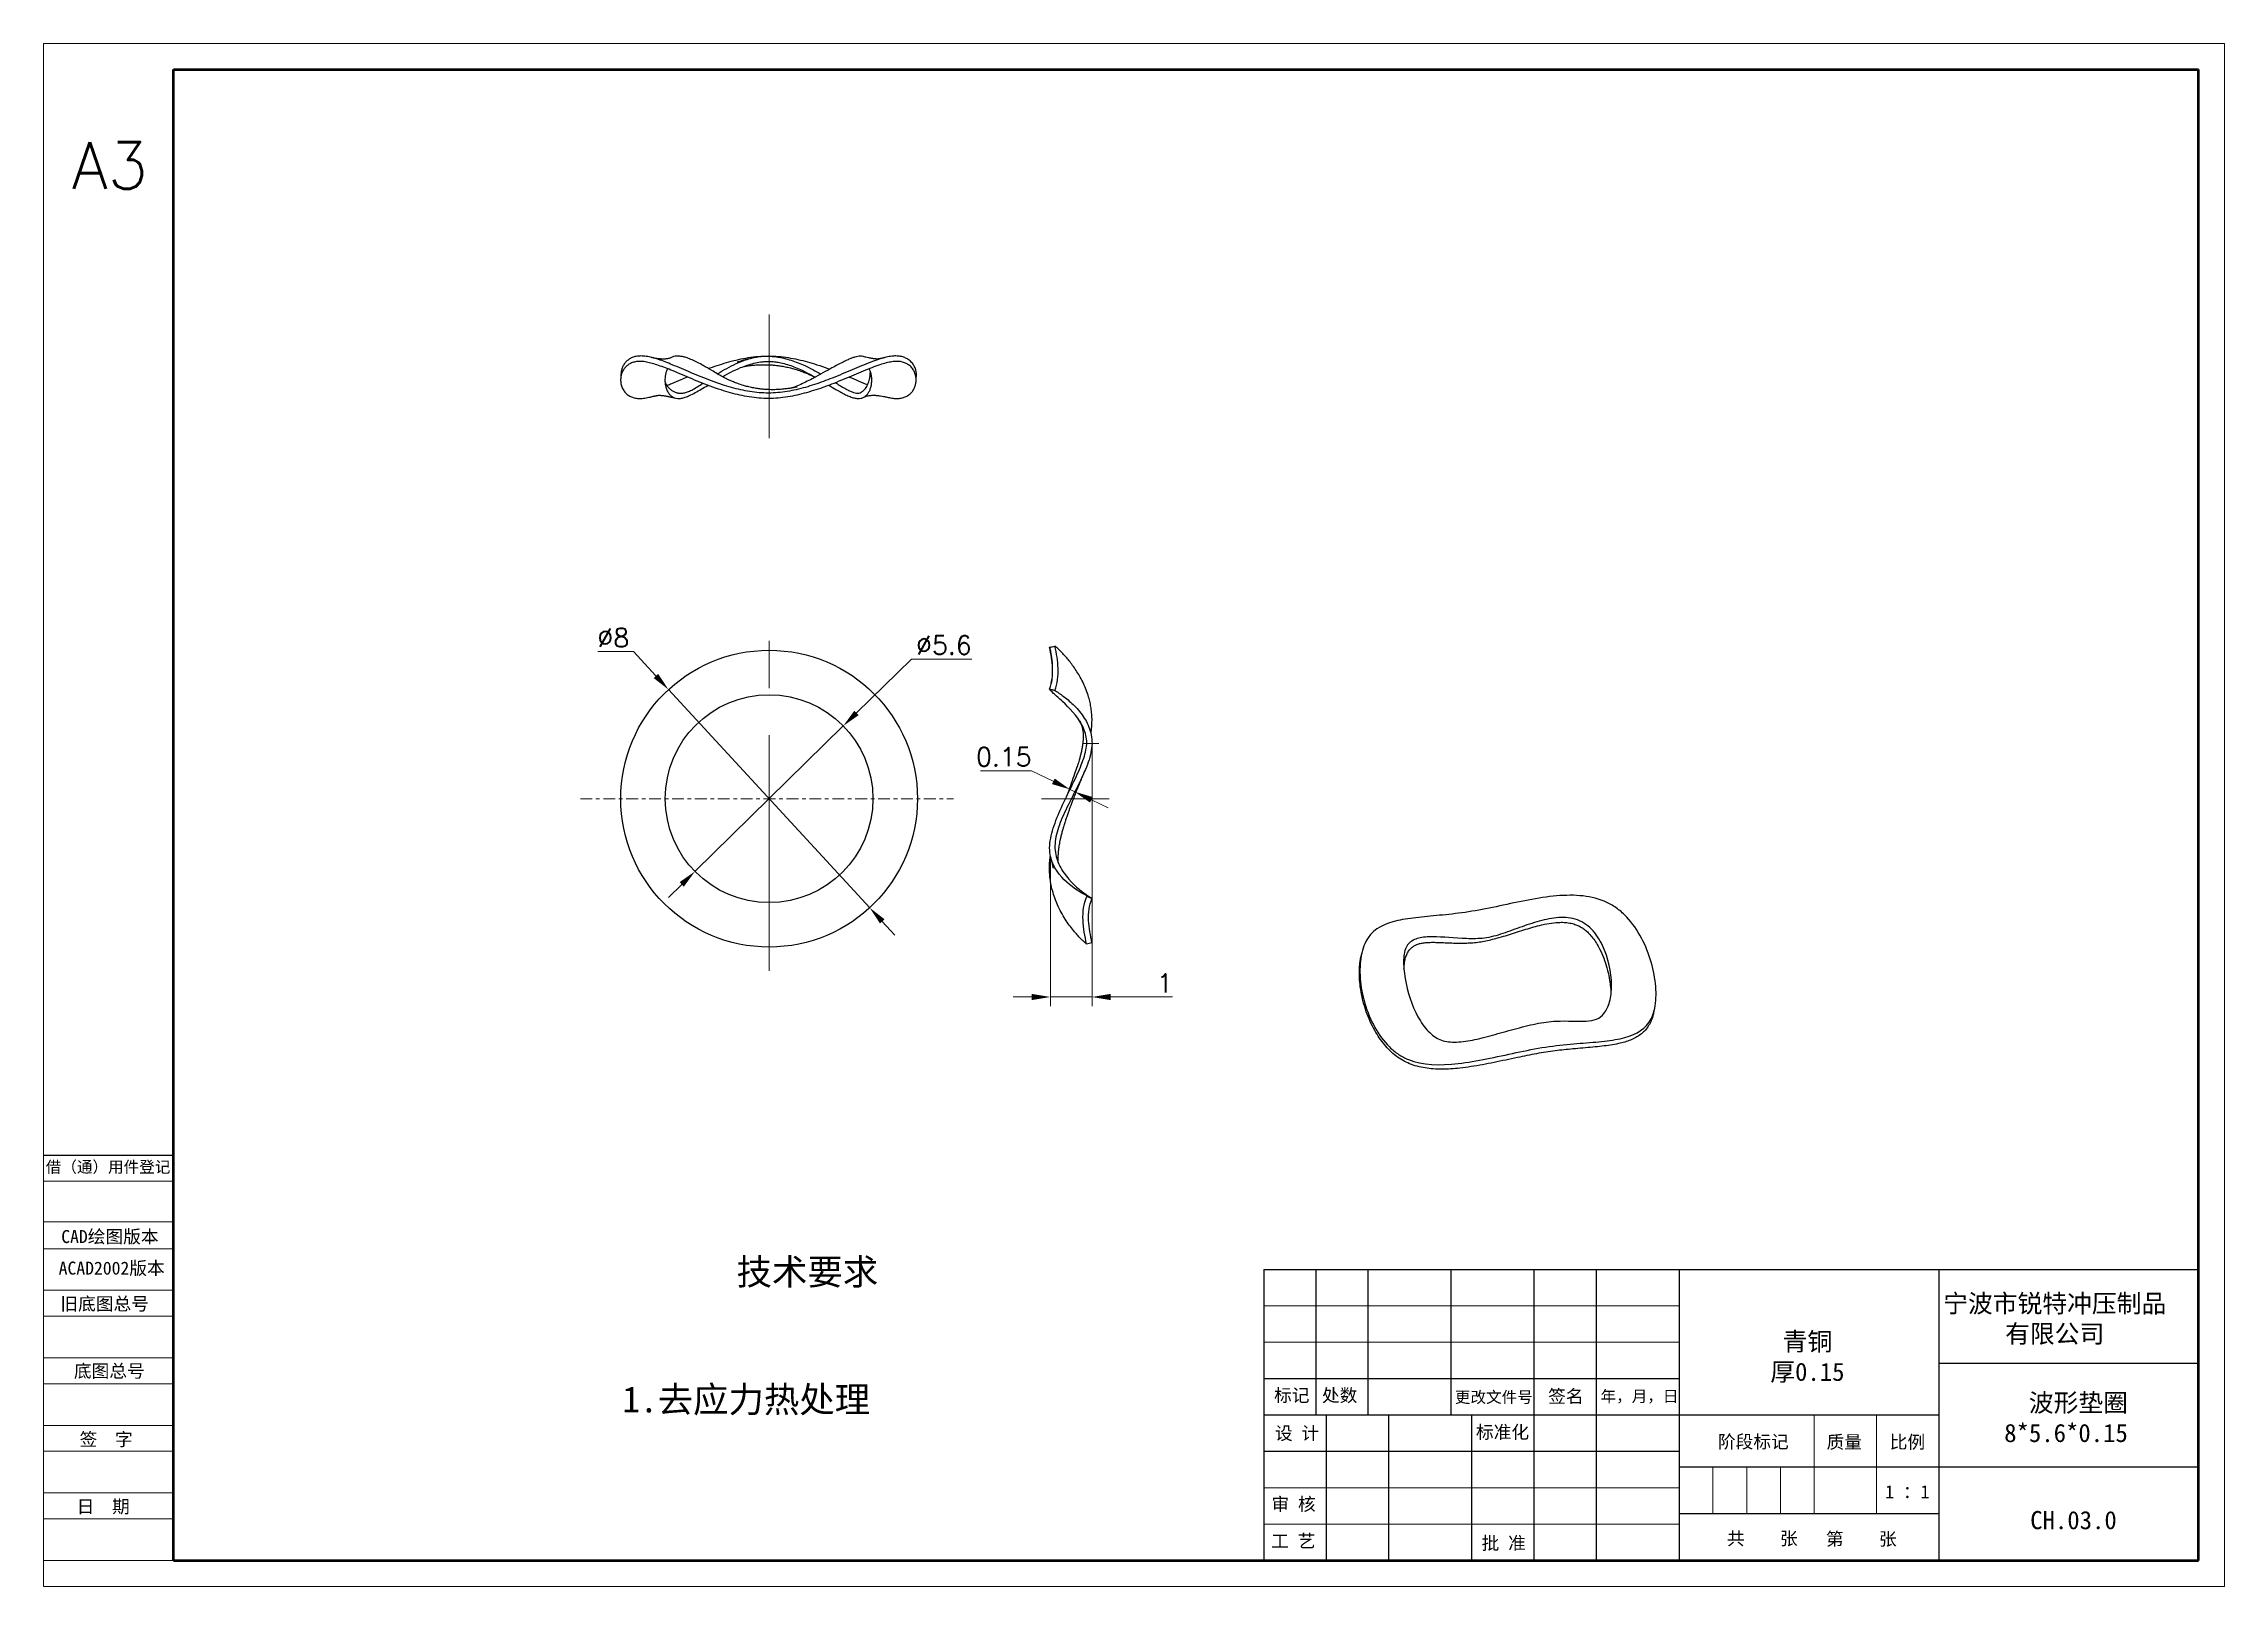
# Model space of a CAD drawing. Header units: millimetres. Extents: x 3242 to 3300.8, y 1608.4 to 1650.
import ezdxf

# ---------------------------------------------------------------- set-up
doc = ezdxf.new("R2010")
doc.units = ezdxf.units.MM
doc.linetypes.add('CENTER', pattern=[50.8, 31.75, -6.35, 6.35, -6.35])
for name, color, linetype, lineweight in [('中心线', 1, 'CENTER', 9), ('实线', 7, 'Continuous', 25), ('尺寸标注', 2, 'Continuous', 9), ('引导线', 6, 'Continuous', 9), ('文本', 3, 'Continuous', 15), ('粗实线', 9, 'Continuous', 50)]:
    doc.layers.add(name, color=color, linetype=linetype, lineweight=lineweight)
doc.styles.add('st', font='txt.shx')
doc.styles.get("Standard").update_dxf_attribs({"font": 'simfang.ttf'})
doc.dimstyles.new('st', dxfattribs={"dimscale": 0.2, "dimtxt": 2.5, "dimasz": 2.5, "dimexe": 1.25, "dimexo": 0, "dimtad": 1, "dimtoh": 1, "dimdec": 3, "dimdsep": 46, "dimtxsty": 'st', "dimcen": 0, "dimclrd": 256, "dimclre": 256, "dimclrt": 256, "dimadec": 0, "dimazin": 2, "dimtfac": 1, "dimtdec": 3, "dimtmove": 0, "dimatfit": 1, "dimfxl": 1, "dimlwd": -1, "dimlwe": -1, "dimarcsym": 0})

msp = doc.modelspace()

# ---------------------------------------------------------------- texts
at = {"layer": '实线', "ltscale": 0.2, "insert": (3242.7972, 1647.3568), "char_height": 1.26, "width": 3.5, "attachment_point": 1, "style": 'st'}
msp.add_mtext('A3', dxfattribs=at)
at = {"layer": '实线', "char_height": 0.49, "attachment_point": 5}
for s, insert, width in [('宁波市锐特冲压制品\\P有限公司', (3296.2604, 1615.6191), 8.845172), ('青铜\\P厚0.15', (3289.5923, 1614.5949), 5.51194), ('  波形垫圈\\P8*5.6*0.15', (3296.5653, 1612.9681), 8.845172), ('CH.03.0', (3296.7666, 1610.2105), 6.44035)]:
    msp.add_mtext(s, dxfattribs=dict(at, insert=insert, width=width))
at = {"layer": '文本', "ltscale": 0.2, "attachment_point": 5}
for s, insert, char_height, width in [('借（通）用件登记', (3243.7731, 1619.7138), 0.308, 7.158004), ('CAD绘图版本', (3243.8228, 1617.8363), 0.35, 10.611583), ('ACAD2002版本', (3243.8708, 1616.9863), 0.35, 8.191333), ('旧底图总号', (3243.6814, 1616.0254), 0.35, 9.26638), ('底图总号', (3243.8064, 1614.2149), 0.35, 2.031624), ('标记', (3275.6891, 1613.5612), 0.35, 2.031624), ('处数', (3276.9799, 1613.5582), 0.35, 2.031624), ('更改文件号', (3281.1375, 1613.5118), 0.308, 4.506343), ('签名', (3283.0786, 1613.5341), 0.35, 2.031624), ('年，月，日', (3285.0655, 1613.5311), 0.308, 2.031624), ('签  字', (3243.721, 1612.3724), 0.35, 2.031624), ('设 计', (3275.8323, 1612.5366), 0.35, 2.031624), ('标准化', (3281.3713, 1612.5684), 0.35, 2.031624), ('阶段标记', (3288.1341, 1612.3087), 0.35, 2.031624), ('质量', (3290.5859, 1612.3006), 0.35, 2.031624), ('比例', (3292.2898, 1612.3006), 0.35, 2.031624), ('1 ：1', (3292.2879, 1610.9796), 0.35, 2.031624), ('日  期', (3243.6428, 1610.5611), 0.35, 2.031624), ('审 核', (3275.7366, 1610.6269), 0.35, 2.031624), ('工 艺', (3275.731, 1609.6402), 0.35, 2.031624), ('批 准', (3281.4031, 1609.5749), 0.35, 2.031624), ('共    张', (3288.3763, 1609.7003), 0.35, 2.031624), ('第    张', (3291.0456, 1609.6876), 0.35, 2.031624)]:
    msp.add_mtext(s, dxfattribs=dict(at, insert=insert, char_height=char_height, width=width))
at = {"layer": '文本', "char_height": 0.7}
for s, insert, width, attachment_point in [('技术要求', (3262.6292, 1616.4778), 12.63596, 8), ('1.去应力热处理', (3257.6399, 1613.4264), 17.90296, 4)]:
    msp.add_mtext(s, dxfattribs=dict(at, insert=insert, width=width, attachment_point=attachment_point))

# ---------------------------------------------------------------- blocks, each defined once
blk = doc.blocks.new('*D11')
at = {"layer": 'Defpoints', "color": 0, "ltscale": 0.2, "transparency": 16777216}
for p in [(3263.595, 1631.619), (3259.598, 1627.698)]:
    blk.add_point(p, dxfattribs=at)
at = {"layer": '尺寸标注', "ltscale": 0.2, "transparency": 16777216}
for p, q in [((3263.952, 1631.97), (3265.434, 1633.423)), ((3265.434, 1633.423), (3267.059, 1633.423)), ((3259.598, 1627.698), (3263.595, 1631.619)), ((3259.241, 1627.348), (3258.884, 1626.998))]:
    blk.add_line(p, q, dxfattribs=at)
for points in [[(3263.894, 1632.029), (3264.011, 1631.91), (3263.595, 1631.619)], [(3259.182, 1627.408), (3259.299, 1627.289), (3259.598, 1627.698)]]:
    blk.add_solid(points, dxfattribs=at)
at = {"layer": '尺寸标注', "ltscale": 0.2, "transparency": 16777216, "insert": (3266.309, 1633.798), "char_height": 0.5, "attachment_point": 5, "style": 'st'}
blk.add_mtext('∅5.6', dxfattribs=at)
blk = doc.blocks.new('*D12')
at = {"layer": 'Defpoints', "color": 0, "ltscale": 0.2, "transparency": 16777216}
for p in [(3258.884, 1632.599), (3264.309, 1626.719)]:
    blk.add_point(p, dxfattribs=at)
at = {"layer": '尺寸标注', "ltscale": 0.2, "transparency": 16777216}
for p, q in [((3257.939, 1633.623), (3256.981, 1633.623)), ((3258.545, 1632.966), (3257.939, 1633.623)), ((3264.309, 1626.719), (3258.884, 1632.599)), ((3264.648, 1626.351), (3264.987, 1625.984))]:
    blk.add_line(p, q, dxfattribs=at)
for points in [[(3258.606, 1633.023), (3258.484, 1632.91), (3258.884, 1632.599)], [(3264.709, 1626.408), (3264.587, 1626.295), (3264.309, 1626.719)]]:
    blk.add_solid(points, dxfattribs=at)
at = {"layer": '尺寸标注', "ltscale": 0.2, "transparency": 16777216, "insert": (3257.397, 1633.998), "char_height": 0.5, "attachment_point": 5, "style": 'st'}
blk.add_mtext('∅8', dxfattribs=at)
blk = doc.blocks.new('*D13')
at = {"layer": 'Defpoints', "color": 0, "ltscale": 0.2, "transparency": 16777216}
for p in [(3270.303, 1631.15), (3269.18, 1628.118), (3270.303, 1624.314)]:
    blk.add_point(p, dxfattribs=at)
at = {"layer": '尺寸标注', "ltscale": 0.2, "transparency": 16777216}
for p, q in [((3270.303, 1631.15), (3270.303, 1624.064)), ((3269.18, 1628.118), (3269.18, 1624.064)), ((3268.68, 1624.314), (3268.18, 1624.314)), ((3269.18, 1624.314), (3270.303, 1624.314)), ((3270.803, 1624.314), (3272.47, 1624.314))]:
    blk.add_line(p, q, dxfattribs=at)
for points in [[(3268.68, 1624.397), (3268.68, 1624.231), (3269.18, 1624.314)], [(3270.803, 1624.397), (3270.803, 1624.231), (3270.303, 1624.314)]]:
    blk.add_solid(points, dxfattribs=at)
at = {"layer": '尺寸标注', "ltscale": 0.2, "transparency": 16777216, "insert": (3272.261, 1624.689), "char_height": 0.5, "attachment_point": 5, "style": 'st'}
blk.add_mtext('1', dxfattribs=at)
blk = doc.blocks.new('*D14')
at = {"layer": 'Defpoints', "color": 0, "ltscale": 0.2, "transparency": 16777216}
for p in [(3269.619, 1629.721), (3269.71, 1629.908), (3269.746, 1629.659)]:
    blk.add_point(p, dxfattribs=at)
at = {"layer": '尺寸标注', "ltscale": 0.2, "transparency": 16777216}
for p, q in [((3268.676, 1630.411), (3267.301, 1630.411)), ((3269.26, 1630.127), (3268.676, 1630.411)), ((3269.619, 1629.721), (3269.819, 1630.133)), ((3269.746, 1629.659), (3269.946, 1630.071)), ((3269.837, 1629.846), (3269.71, 1629.908)), ((3270.287, 1629.627), (3270.736, 1629.409))]:
    blk.add_line(p, q, dxfattribs=at)
for points in [[(3269.297, 1630.202), (3269.224, 1630.052), (3269.71, 1629.908)], [(3270.323, 1629.702), (3270.25, 1629.553), (3269.837, 1629.846)]]:
    blk.add_solid(points, dxfattribs=at)
at = {"layer": '尺寸标注', "ltscale": 0.2, "transparency": 16777216, "insert": (3267.926, 1630.786), "char_height": 0.5, "attachment_point": 5, "style": 'st'}
blk.add_mtext('0.15', dxfattribs=at)

# ---------------------------------------------------------------- dimensions: what is measured, and where the dimension line sits
at = {"layer": '尺寸标注', "ltscale": 0.2}
for p1, p2, picture, middle in [((3264.3088, 1626.7188), (3258.8842, 1632.5987), '*D12', (3257.3974, 1633.6231)), ((3259.5975, 1627.6981), (3263.5955, 1631.6194), '*D11', (3266.309, 1633.4228))]:
    dim = msp.add_diameter_dim_2p(p1=p1, p2=p2, dimstyle='st', dxfattribs=at)
    dim.commit()
    dim.dimension.update_dxf_attribs({"geometry": picture, "text_midpoint": middle, "dimtype": 163})
dim = msp.add_linear_dim(base=(3269.7097, 1629.9081), p1=(3269.7458, 1629.6588), p2=(3269.6186, 1629.7207), angle=154.061203, text='0.15', dimstyle='st', dxfattribs=at)
dim.commit()
dim.dimension.update_dxf_attribs({"geometry": '*D14', "text_midpoint": (3267.9257, 1630.411), "dimtype": 161})
dim = msp.add_linear_dim(base=(3270.3031, 1624.3139), p1=(3269.1804, 1628.1176), p2=(3270.3031, 1631.1498), text='1', dimstyle='st', dxfattribs=at)
dim.commit()
dim.dimension.update_dxf_attribs({"geometry": '*D13', "text_midpoint": (3272.2614, 1624.3139), "dimtype": 160})

# ---------------------------------------------------------------- linework, layer by layer
at = {"color": 7, "linetype": 'Continuous', "lineweight": 25}
for p, q in [((3269.1642, 1633.7342), (3269.1573, 1633.7397)), ((3269.3107, 1633.7656), (3269.3039, 1633.7712)), ((3269.3091, 1633.7669), (3269.3049, 1633.766))]:
    msp.add_line(p, q, dxfattribs=at)
at = {"color": 7, "linetype": 'Continuous', "lineweight": 25, "flags": 128}
for points in [[(3269.1573, 1633.7397), (3269.1943, 1633.7476), (3269.2312, 1633.7556), (3269.304, 1633.7712)], [(3270.3026, 1625.7722), (3270.2657, 1625.7643), (3270.2287, 1625.7564), (3270.1559, 1625.7409)]]:
    msp.add_lwpolyline(points, dxfattribs=at)
at = {"color": 7, "linetype": 'Continuous', "lineweight": 25}
for points, knots in [([(3260.3027, 1640.6749), (3260.2043, 1640.7084), (3260.0067, 1640.7756), (3259.7242, 1640.8866), (3259.4517, 1640.9992), (3259.1919, 1641.1096), (3258.9594, 1641.2069), (3258.7535, 1641.2884), (3258.5727, 1641.353), (3258.4048, 1641.4032), (3258.251, 1641.4359), (3258.1122, 1641.448), (3257.9898, 1641.4365), (3257.8838, 1641.4043), (3257.7944, 1641.3546), (3257.7212, 1641.2902), (3257.6643, 1641.2142), (3257.6237, 1641.1294), (3257.5975, 1641.0328), (3257.59, 1640.9265), (3257.6052, 1640.8147), (3257.6437, 1640.7088), (3257.7055, 1640.6136), (3257.7862, 1640.5385), (3257.8813, 1640.4849), (3257.9867, 1640.4522), (3258.1089, 1640.4404), (3258.2442, 1640.4506), (3258.3451, 1640.4736), (3258.3944, 1640.4849)], [0, 0, 0, 0, 0.0422749, 0.0849118, 0.1276764, 0.1703188, 0.2126039, 0.2474333, 0.2818144, 0.315734, 0.3492513, 0.3825155, 0.4157759, 0.4492842, 0.4831921, 0.5175609, 0.5523791, 0.5875799, 0.6230574, 0.665807, 0.7085176, 0.7509457, 0.7928834, 0.8341914, 0.8681111, 0.9016283, 0.9348925, 0.968153, 1, 1, 1, 1]), ([(3260.3372, 1640.817), (3260.2399, 1640.8502), (3260.0438, 1640.9172), (3259.7631, 1641.0279), (3259.4912, 1641.1408), (3259.2313, 1641.2519), (3258.9985, 1641.3501), (3258.7921, 1641.4325), (3258.6101, 1641.4981), (3258.4402, 1641.5491), (3258.2832, 1641.5823), (3258.1397, 1641.5946), (3258.0119, 1641.583), (3257.902, 1641.55), (3257.8096, 1641.4992), (3257.7345, 1641.4337), (3257.6759, 1641.3566), (3257.6346, 1641.271), (3257.609, 1641.1869), (3257.6061, 1641.1314), (3257.6048, 1641.1072)], [0, 0, 0, 0, 0.0634094, 0.1277173, 0.1925476, 0.2575135, 0.3222657, 0.3758644, 0.4290305, 0.4817601, 0.5341559, 0.5864586, 0.6387825, 0.6911485, 0.7438037, 0.7968706, 0.8503525, 0.9041592, 0.958132, 1, 1, 1, 1]), ([(3258.9397, 1641.5429), (3258.9273, 1641.5372), (3258.9046, 1641.5267), (3258.8611, 1641.5157), (3258.8192, 1641.5094), (3258.7823, 1641.5067), (3258.7506, 1641.506), (3258.7224, 1641.5064), (3258.6941, 1641.5076), (3258.6622, 1641.51), (3258.6225, 1641.514), (3258.5694, 1641.5214), (3258.4991, 1641.5337), (3258.4433, 1641.5465), (3258.4127, 1641.5535)], [0, 0, 0, 0, 0.1419817, 0.2616828, 0.3592404, 0.4345474, 0.4879039, 0.534893, 0.5829209, 0.6320371, 0.6929156, 0.7741761, 0.8763113, 1, 1, 1, 1]), ([(3258.8575, 1641.2463), (3258.8535, 1641.2395), (3258.8349, 1641.2078), (3258.814, 1641.1424), (3258.7931, 1641.0472), (3258.786, 1640.9411), (3258.7945, 1640.8293), (3258.8192, 1640.7225), (3258.8602, 1640.6257), (3258.9146, 1640.5483), (3258.9792, 1640.4919), (3259.0513, 1640.4562), (3259.1351, 1640.4405), (3259.2306, 1640.4484), (3259.3367, 1640.4777), (3259.4606, 1640.5283), (3259.6035, 1640.6008), (3259.7671, 1640.6942), (3259.8818, 1640.7634), (3259.944, 1640.8008), (3259.9457, 1640.8018)], [0, 0, 0, 0, 0.0157624, 0.0731885, 0.1314475, 0.2019384, 0.2724113, 0.3421761, 0.4106223, 0.4773083, 0.5314174, 0.5843088, 0.6363663, 0.6882834, 0.740834, 0.7945051, 0.8606496, 0.9286337, 0.9980826, 1, 1, 1, 1]), ([(3259.8179, 1641.3339), (3259.7679, 1641.3617), (3259.6682, 1641.4169), (3259.5238, 1641.4868), (3259.396, 1641.5375), (3259.2848, 1641.5696), (3259.1894, 1641.5862), (3259.1005, 1641.5877), (3259.0144, 1641.5756), (3258.968, 1641.5548), (3258.9425, 1641.5434)], [0, 0, 0, 0, 0.1459082, 0.2909025, 0.4350359, 0.5429323, 0.6509365, 0.7594507, 0.8679617, 1, 1, 1, 1]), ([(3260.1943, 1641.1123), (3260.1457, 1641.1414), (3260.0164, 1641.2187), (3259.8942, 1641.2897), (3259.8179, 1641.3339)], [0, 0, 0, 0, 0.375907, 1, 1, 1, 1]), ([(3259.9608, 1641.2504), (3259.9768, 1641.2565), (3260.0727, 1641.293), (3260.2561, 1641.355), (3260.5103, 1641.4325), (3260.7705, 1641.4981), (3261.0351, 1641.5491), (3261.3033, 1641.5823), (3261.5737, 1641.5946), (3261.8442, 1641.583), (3262.1121, 1641.5499), (3262.376, 1641.499), (3262.6351, 1641.4335), (3262.9048, 1641.351), (3263.1034, 1641.2831), (3263.2135, 1641.2405), (3263.2291, 1641.2344)], [0, 0, 0, 0, 0.0161956, 0.0969017, 0.1771139, 0.2567075, 0.3356662, 0.4141182, 0.4924414, 0.570728, 0.6491297, 0.7279668, 0.8074053, 0.8874462, 0.9840927, 1, 1, 1, 1]), ([(3262.3466, 1640.755), (3262.3469, 1640.7551), (3262.3478, 1640.7553), (3262.3395, 1640.7533), (3262.3305, 1640.7512), (3262.3145, 1640.7477), (3262.2913, 1640.7427), (3262.2598, 1640.7363), (3262.2057, 1640.7262), (3262.127, 1640.7134), (3262.0217, 1640.6997), (3261.9069, 1640.6891), (3261.7789, 1640.6822), (3261.6473, 1640.6812), (3261.5205, 1640.6862), (3261.401, 1640.696), (3261.2792, 1640.7113), (3261.1499, 1640.7339), (3261.0237, 1640.7626), (3260.8897, 1640.7996), (3260.7612, 1640.8423), (3260.642, 1640.8882), (3260.5436, 1640.9302), (3260.4703, 1640.9642), (3260.4144, 1640.9916), (3260.3716, 1641.0132), (3260.3215, 1641.0396), (3260.2584, 1641.0742), (3260.2124, 1641.1012), (3260.1866, 1641.1163)], [0, 0, 0, 0, 0.00771081, 0.02090374, 0.03070274, 0.03939682, 0.05050708, 0.06440055, 0.08116744, 0.1184427, 0.1594013, 0.2040773, 0.24953248, 0.3043114, 0.3528959, 0.39573422, 0.44478339, 0.49920124, 0.55590024, 0.60675427, 0.67904098, 0.73713472, 0.78635422, 0.83526425, 0.85889759, 0.88292537, 0.91119969, 0.95017848, 1, 1, 1, 1]), ([(3260.2041, 1641.1062), (3260.2279, 1641.1213), (3260.328, 1641.1844), (3260.5165, 1641.2924), (3260.7456, 1641.4047), (3260.9573, 1641.4868), (3261.1457, 1641.5421), (3261.3252, 1641.5754), (3261.4923, 1641.5882), (3261.6445, 1641.5855), (3261.7962, 1641.5692), (3261.9626, 1641.539), (3262.142, 1641.4924), (3262.3317, 1641.4279), (3262.546, 1641.3398), (3262.7701, 1641.2309), (3262.9225, 1641.1445), (3262.994, 1641.1039)], [0, 0, 0, 0, 0.0307246, 0.1290347, 0.227028, 0.2919387, 0.3564541, 0.4207668, 0.4692218, 0.5177945, 0.5662508, 0.6146966, 0.6795984, 0.74515, 0.81139, 0.9116433, 1, 1, 1, 1]), ([(3264.7764, 1640.4817), (3264.8188, 1640.472), (3264.9129, 1640.4504), (3265.0422, 1640.4404), (3265.1649, 1640.4515), (3265.2707, 1640.4838), (3265.3602, 1640.5335), (3265.4334, 1640.5979), (3265.4903, 1640.6739), (3265.5309, 1640.7587), (3265.557, 1640.8553), (3265.5646, 1640.9616), (3265.5494, 1641.0734), (3265.5109, 1641.1793), (3265.449, 1641.2745), (3265.3684, 1641.3496), (3265.2733, 1641.4032), (3265.1678, 1641.4359), (3265.0458, 1641.448), (3264.9075, 1641.4365), (3264.754, 1641.4043), (3264.5751, 1641.3512), (3264.3687, 1641.2765), (3264.1336, 1641.1816), (3263.8832, 1641.0758), (3263.6193, 1640.9641), (3263.3586, 1640.8578), (3263.1047, 1640.761), (3262.8606, 1640.676), (3262.6113, 1640.5997), (3262.3578, 1640.535), (3262.1009, 1640.4849), (3261.8415, 1640.4522), (3261.5807, 1640.4401), (3261.3199, 1640.4516), (3261.0605, 1640.4838), (3260.8036, 1640.5336), (3260.5495, 1640.5975), (3260.3853, 1640.649), (3260.3027, 1640.6749)], [0, 0, 0, 0, 0.0205124, 0.0454243, 0.0703334, 0.0954281, 0.1208222, 0.1465613, 0.1726371, 0.1989994, 0.2255689, 0.2575845, 0.289571, 0.3213459, 0.3527535, 0.3836896, 0.4090924, 0.4341938, 0.4591058, 0.4840149, 0.5091096, 0.5345036, 0.5654287, 0.5968268, 0.6285952, 0.6605789, 0.6925959, 0.7191696, 0.7455385, 0.7716226, 0.797371, 0.8227738, 0.8478753, 0.8727872, 0.8976963, 0.922791, 0.9481851, 0.9739243, 1, 1, 1, 1]), ([(3260.3363, 1641.032), (3260.4125, 1641.0741), (3260.5694, 1641.1608), (3260.7947, 1641.2652), (3261.0021, 1641.3435), (3261.1816, 1641.3962), (3261.3484, 1641.4291), (3261.5006, 1641.4441), (3261.6377, 1641.4449), (3261.7745, 1641.4328), (3261.9262, 1641.4066), (3262.0919, 1641.3631), (3262.2699, 1641.3008), (3262.4746, 1641.2135), (3262.6663, 1641.1181), (3262.7926, 1641.0458), (3262.839, 1641.0193)], [0, 0, 0, 0, 0.1025988, 0.2111989, 0.2816714, 0.3504416, 0.4176642, 0.4673591, 0.5168068, 0.5664528, 0.6166656, 0.6848791, 0.754775, 0.8263306, 0.9362098, 1, 1, 1, 1]), ([(3265.5649, 1641.0443), (3265.5666, 1641.0638), (3265.5716, 1641.1207), (3265.5535, 1641.2154), (3265.5119, 1641.3223), (3265.4442, 1641.4186), (3265.3576, 1641.4947), (3265.2565, 1641.5491), (3265.1454, 1641.5823), (3265.0186, 1641.5947), (3264.8758, 1641.583), (3264.7177, 1641.55), (3264.5347, 1641.4956), (3264.3249, 1641.4196), (3264.0872, 1641.3237), (3263.8356, 1641.2172), (3263.572, 1641.1054), (3263.313, 1640.9994), (3263.0622, 1640.9033), (3262.8224, 1640.8192), (3262.5785, 1640.7439), (3262.3315, 1640.6801), (3262.0822, 1640.6307), (3261.8318, 1640.5986), (3261.5806, 1640.587), (3261.3295, 1640.5981), (3261.0786, 1640.6294), (3260.8286, 1640.6781), (3260.5798, 1640.7408), (3260.4186, 1640.7914), (3260.3372, 1640.817)], [0, 0, 0, 0, 0.0219365, 0.0642596, 0.1065151, 0.1485027, 0.1900987, 0.2244463, 0.2585806, 0.2926623, 0.3267387, 0.3608625, 0.3951801, 0.436693, 0.4785699, 0.5207003, 0.5628951, 0.6049192, 0.6396462, 0.6739646, 0.7077491, 0.7409186, 0.7734527, 0.805411, 0.8369232, 0.8684441, 0.9004044, 0.9329635, 0.9661697, 1, 1, 1, 1]), ([(3261.0494, 1641.5131), (3261.0155, 1641.5032), (3260.9575, 1641.4863), (3260.885, 1641.4655), (3260.8275, 1641.4493), (3260.7853, 1641.4376), (3260.7569, 1641.4299), (3260.74, 1641.4254), (3260.7333, 1641.4237), (3260.7347, 1641.424), (3260.735, 1641.4241)], [0, 0, 0, 0, 0.2483003, 0.4238995, 0.557934, 0.723492, 0.8031061, 0.8859711, 0.9778235, 1, 1, 1, 1]), ([(3260.9124, 1641.3074), (3260.9423, 1641.3125), (3261.0076, 1641.3236), (3261.1163, 1641.3374), (3261.2367, 1641.3487), (3261.3712, 1641.3558), (3261.5095, 1641.357), (3261.6431, 1641.3517), (3261.7691, 1641.3413), (3261.8976, 1641.3252), (3262.0341, 1641.3013), (3262.1672, 1641.2711), (3262.3085, 1641.2321), (3262.4436, 1641.1873), (3262.5688, 1641.139), (3262.6719, 1641.095), (3262.7485, 1641.0594), (3262.8021, 1641.0333), (3262.8252, 1641.0215), (3262.8344, 1641.0168)], [0, 0, 0, 0, 0.0441263, 0.0961867, 0.153042, 0.2109642, 0.280843, 0.3428197, 0.397435, 0.4599032, 0.5290808, 0.6009712, 0.665245, 0.756185, 0.8289128, 0.8903282, 0.9512038, 0.9805669, 1, 1, 1, 1]), ([(3264.119, 1641.5771), (3264.0996, 1641.5816), (3264.0614, 1641.5905), (3263.9904, 1641.581), (3263.9109, 1641.5613), (3263.8223, 1641.5308), (3263.716, 1641.487), (3263.5901, 1641.4279), (3263.4438, 1641.3525), (3263.2646, 1641.2549), (3263.0508, 1641.1345), (3262.8276, 1641.0114), (3262.6271, 1640.9077), (3262.4537, 1640.8256), (3262.3155, 1640.7647), (3262.2331, 1640.7354), (3262.211, 1640.7276)], [0, 0, 0, 0, 0.0585324, 0.1152646, 0.1718818, 0.2285179, 0.285458, 0.3620214, 0.4393852, 0.5173712, 0.6347005, 0.7510544, 0.8271966, 0.9015223, 0.9735123, 1, 1, 1, 1]), ([(3263.209, 1640.8019), (3263.2722, 1640.7637), (3263.3835, 1640.6965), (3263.5326, 1640.6114), (3263.6607, 1640.5446), (3263.7797, 1640.4919), (3263.8892, 1640.4561), (3263.9883, 1640.4406), (3264.0762, 1640.4484), (3264.1522, 1640.4777), (3264.2166, 1640.525), (3264.2695, 1640.5873), (3264.311, 1640.6617), (3264.3412, 1640.7452), (3264.3613, 1640.841), (3264.3687, 1640.947), (3264.3598, 1641.0586), (3264.3377, 1641.161), (3264.3099, 1641.2197), (3264.2973, 1641.2463)], [0, 0, 0, 0, 0.0745997, 0.1313318, 0.1868031, 0.2409344, 0.2938475, 0.3459245, 0.3978618, 0.4504344, 0.5041276, 0.5591449, 0.6154687, 0.6729185, 0.7312014, 0.8017213, 0.8722232, 0.9420167, 1, 1, 1, 1]), ([(3263.3844, 1640.8696), (3263.4086, 1640.8546), (3263.4773, 1640.8124), (3263.5791, 1640.7514), (3263.6909, 1640.6879), (3263.7896, 1640.6378), (3263.8758, 1640.6026), (3263.9501, 1640.5841), (3264.0168, 1640.5859), (3264.0817, 1640.6106), (3264.1413, 1640.6544), (3264.2043, 1640.7252), (3264.2626, 1640.8284), (3264.3038, 1640.9526), (3264.3253, 1641.0716), (3264.3265, 1641.1431), (3264.3271, 1641.177)], [0, 0, 0, 0, 0.0388995, 0.1100704, 0.1785322, 0.2440572, 0.3066657, 0.3668821, 0.4263134, 0.4873181, 0.5507142, 0.6168043, 0.7208257, 0.8296263, 0.9190274, 1, 1, 1, 1]), ([(3264.7239, 1641.5491), (3264.7093, 1641.5455), (3264.6844, 1641.5393), (3264.6514, 1641.5316), (3264.63, 1641.5268), (3264.6135, 1641.5232), (3264.5967, 1641.5197), (3264.579, 1641.5162), (3264.5555, 1641.5117), (3264.5293, 1641.5073), (3264.5187, 1641.5059), (3264.5206, 1641.5061), (3264.5225, 1641.5062), (3264.5195, 1641.5061), (3264.5065, 1641.5065), (3264.4802, 1641.5085), (3264.4467, 1641.5124), (3264.4132, 1641.5172), (3264.3767, 1641.5231), (3264.344, 1641.5291), (3264.3104, 1641.5356), (3264.2659, 1641.5447), (3264.2005, 1641.5592), (3264.1492, 1641.5721), (3264.1194, 1641.5795)], [0, 0, 0, 0, 0.0615987, 0.105123, 0.1326405, 0.1575428, 0.183761, 0.2117556, 0.2431212, 0.324737, 0.4052404, 0.4871443, 0.5495073, 0.6117992, 0.6730212, 0.7328558, 0.7628083, 0.7932825, 0.8241366, 0.8486952, 0.8667921, 0.8943686, 0.9388237, 1, 1, 1, 1]), ([(3257.6022, 1641.1072), (3257.6009, 1641.0853), (3257.5984, 1641.0416), (3257.5958, 1640.9978), (3257.5945, 1640.9759)], [0, 0, 0, 0, 0.4999991, 1, 1, 1, 1]), ([(3258.3942, 1640.4845), (3258.4094, 1640.4883), (3258.4354, 1640.4947), (3258.4697, 1640.5027), (3258.4924, 1640.5078), (3258.5099, 1640.5116), (3258.5278, 1640.5153), (3258.5468, 1640.5191), (3258.5727, 1640.524), (3258.6027, 1640.5291), (3258.6194, 1640.5313), (3258.6236, 1640.5317), (3258.628, 1640.5319), (3258.6371, 1640.532), (3258.6567, 1640.5314), (3258.6889, 1640.5289), (3258.727, 1640.5244), (3258.7637, 1640.5193), (3258.8031, 1640.5128), (3258.8381, 1640.5065), (3258.8735, 1640.4996), (3258.9201, 1640.4901), (3258.9882, 1640.475), (3259.0416, 1640.4616), (3259.0724, 1640.4539)], [0, 0, 0, 0, 0.0609061, 0.1040656, 0.1313622, 0.1560689, 0.1821127, 0.209932, 0.2410242, 0.3217765, 0.4012236, 0.4816955, 0.5429334, 0.6043182, 0.6651909, 0.7256753, 0.7564076, 0.7879874, 0.8200051, 0.8453467, 0.8639833, 0.892314, 0.9377935, 1, 1, 1, 1]), ([(3258.7924, 1640.8926), (3258.8024, 1640.8699), (3258.8241, 1640.8203), (3258.8722, 1640.7512), (3258.9333, 1640.6879), (3259.0054, 1640.6377), (3259.0865, 1640.6026), (3259.1766, 1640.584), (3259.273, 1640.586), (3259.3723, 1640.6105), (3259.4853, 1640.6574), (3259.6148, 1640.7282), (3259.7263, 1640.7975), (3259.795, 1640.8424), (3259.812, 1640.8536)], [0, 0, 0, 0, 0.0787463, 0.1721272, 0.2619438, 0.3478024, 0.4299317, 0.5090038, 0.5869953, 0.6669491, 0.7501159, 0.8546148, 0.9639972, 1, 1, 1, 1]), ([(3258.8437, 1640.7971), (3258.8872, 1640.8143), (3259.009, 1640.8626), (3259.1922, 1640.9408), (3259.3363, 1641.0011), (3259.3927, 1641.0246)], [0, 0, 0, 0, 0.2526988, 0.707743, 1, 1, 1, 1]), ([(3263.7584, 1641.0233), (3263.8399, 1640.9892), (3264.0075, 1640.9191), (3264.1705, 1640.8499), (3264.2502, 1640.8188), (3264.2519, 1640.8182)], [0, 0, 0, 0, 0.4810157, 0.9893077, 1, 1, 1, 1]), ([(3264.1455, 1640.4782), (3264.1659, 1640.4875), (3264.2034, 1640.5048), (3264.265, 1640.5199), (3264.3199, 1640.528), (3264.3656, 1640.5313), (3264.4037, 1640.5321), (3264.4368, 1640.5317), (3264.4694, 1640.5302), (3264.5058, 1640.5276), (3264.5504, 1640.523), (3264.609, 1640.5148), (3264.6852, 1640.5015), (3264.7446, 1640.4879), (3264.777, 1640.4804)], [0, 0, 0, 0, 0.1427855, 0.2631296, 0.361132, 0.436725, 0.4902736, 0.5373775, 0.5854338, 0.6344912, 0.6951817, 0.7760385, 0.8774582, 1, 1, 1, 1]), ([(3265.5601, 1640.9122), (3265.5614, 1640.9341), (3265.564, 1640.9781), (3265.5666, 1641.0221), (3265.5679, 1641.044)], [0, 0, 0, 0, 0.5000028, 1, 1, 1, 1]), ([(3269.1608, 1632.6142), (3269.1883, 1632.7057), (3269.2138, 1632.7978), (3269.241, 1632.9871), (3269.244, 1633.0817), (3269.2317, 1633.3651), (3269.1973, 1633.5536), (3269.1573, 1633.7396)], [0, 0, 0, 0, 0.25, 0.25, 0.5, 0.5, 1, 1, 1, 1]), ([(3269.1639, 1633.7344), (3269.1719, 1633.6928), (3269.1868, 1633.6157), (3269.2044, 1633.5092), (3269.2172, 1633.4204), (3269.226, 1633.3483), (3269.2312, 1633.2989), (3269.2333, 1633.2728), (3269.2339, 1633.2659)], [0, 0, 0, 0, 0.2686157, 0.4973893, 0.6876163, 0.8405927, 0.9577627, 1, 1, 1, 1]), ([(3269.3046, 1632.571), (3269.3335, 1632.6686), (3269.3607, 1632.7666), (3269.3902, 1632.9683), (3269.394, 1633.0698), (3269.3826, 1633.372), (3269.3467, 1633.5727), (3269.3039, 1633.7712)], [0, 0, 0, 0, 0.25, 0.25, 0.5, 0.5, 1, 1, 1, 1]), ([(3270.2755, 1631.4046), (3270.2764, 1631.4101), (3270.2871, 1631.4754), (3270.298, 1631.5976), (3270.3057, 1631.7696), (3270.299, 1631.9362), (3270.2807, 1632.0971), (3270.2515, 1632.2522), (3270.2086, 1632.4179), (3270.1495, 1632.5912), (3270.0734, 1632.768), (3269.9887, 1632.9325), (3269.8981, 1633.0841), (3269.8045, 1633.2223), (3269.7109, 1633.3465), (3269.6202, 1633.4561), (3269.5353, 1633.5506), (3269.459, 1633.6292), (3269.3941, 1633.6919), (3269.345, 1633.7365), (3269.3178, 1633.7597), (3269.3127, 1633.764), (3269.3117, 1633.7647)], [0, 0, 0, 0, 0.0040127, 0.0472965, 0.0903837, 0.1334672, 0.1767414, 0.2203447, 0.2643608, 0.323742, 0.3838996, 0.4447184, 0.506015, 0.5675629, 0.6291141, 0.6904205, 0.7512544, 0.8114314, 0.8708338, 0.929439, 0.9873489, 1, 1, 1, 1]), ([(3270.1615, 1627.0255), (3270.1582, 1627.0415), (3270.1219, 1627.0624), (3270.0041, 1627.1302), (3269.9235, 1627.1767), (3269.6572, 1627.3636), (3269.445, 1627.5478), (3269.2342, 1627.9159), (3269.1822, 1628.0547), (3269.1579, 1628.2898), (3269.1595, 1628.3728), (3269.1793, 1628.5452), (3269.1968, 1628.6344), (3269.2665, 1628.9067), (3269.3358, 1629.0948), (3269.4967, 1629.4713), (3269.5885, 1629.6599), (3269.7697, 1630.029), (3269.859, 1630.2097), (3270.0109, 1630.5527), (3270.0734, 1630.7145), (3270.153, 1631.009), (3270.1713, 1631.138), (3270.1421, 1631.3967), (3270.0956, 1631.5258), (3269.8968, 1631.8947), (3269.6882, 1632.1133), (3269.4159, 1632.3649), (3269.3316, 1632.4368), (3269.2054, 1632.5513), (3269.1638, 1632.5943), (3269.1608, 1632.6142)], [0, 0, 0, 0, 0.0625, 0.0625, 0.125, 0.125, 0.25, 0.25, 0.3125, 0.3125, 0.34375, 0.34375, 0.375, 0.375, 0.4375, 0.4375, 0.5, 0.5, 0.5625, 0.5625, 0.625, 0.625, 0.6875, 0.6875, 0.75, 0.75, 0.875, 0.875, 0.9375, 0.9375, 1, 1, 1, 1]), ([(3269.3046, 1632.5709), (3269.2925, 1632.5746), (3269.2803, 1632.5782), (3269.2681, 1632.5819), (3269.2559, 1632.5856), (3269.2437, 1632.5892), (3269.2315, 1632.5929), (3269.208, 1632.6), (3269.1845, 1632.6072), (3269.161, 1632.6144)], [0, 0, 0, 0, 0.00003817272, 0.00003817272, 0.00003817272, 0.00007634544, 0.00007634544, 0.00007634544, 0.00015009192, 0.00015009192, 0.00015009192, 0.00015009192]), ([(3269.2219, 1632.863), (3269.2216, 1632.8605), (3269.2177, 1632.8351), (3269.2117, 1632.8027), (3269.2047, 1632.7744), (3269.2029, 1632.7671)], [0, 0, 0, 0, 0.07439194, 0.76055925, 1, 1, 1, 1]), ([(3269.3046, 1632.5709), (3269.3068, 1632.5697), (3269.3115, 1632.567), (3269.3439, 1632.5478), (3269.3994, 1632.5137), (3269.5439, 1632.4114), (3269.633, 1632.3431), (3269.8184, 1632.176), (3269.9148, 1632.0772), (3270.0885, 1631.8526), (3270.1659, 1631.727), (3270.2478, 1631.521), (3270.2694, 1631.4495), (3270.298, 1631.3011), (3270.3049, 1631.2242), (3270.299, 1630.9863), (3270.2607, 1630.8181), (3270.1416, 1630.4697), (3270.0608, 1630.2896), (3269.8831, 1629.9249), (3269.7862, 1629.7402), (3269.6027, 1629.3738), (3269.5161, 1629.1921), (3269.3795, 1628.8389), (3269.3296, 1628.6674), (3269.3019, 1628.4234), (3269.3009, 1628.3443), (3269.3159, 1628.1912), (3269.3315, 1628.1173), (3269.3974, 1627.9039), (3269.467, 1627.7727), (3269.713, 1627.4184), (3269.9268, 1627.2344), (3270.1639, 1627.0585), (3270.229, 1627.0166), (3270.2859, 1626.9816), (3270.2981, 1626.9746), (3270.302, 1626.9724)], [0.89069078, 0.89069078, 0.89069078, 0.89069078, 0.89936256, 0.89936256, 0.93061256, 0.93061256, 0.96186256, 0.96186256, 0.99311256, 0.99311256, 1.02436256, 1.02436256, 1.03998756, 1.03998756, 1.05561256, 1.05561256, 1.08686256, 1.08686256, 1.11811256, 1.11811256, 1.14936256, 1.14936256, 1.18061256, 1.18061256, 1.21186256, 1.21186256, 1.22748756, 1.22748756, 1.24311256, 1.24311256, 1.27436256, 1.27436256, 1.33686256, 1.33686256, 1.36811256, 1.36811256, 1.38367177, 1.38367177, 1.38367177, 1.38367177]), ([(3269.9619, 1631.7622), (3269.971, 1631.7472), (3269.9879, 1631.7194), (3270.0079, 1631.6756), (3270.0226, 1631.6364), (3270.033, 1631.6026), (3270.0408, 1631.5724), (3270.0473, 1631.5429), (3270.0555, 1631.4971), (3270.063, 1631.4324), (3270.0661, 1631.3539), (3270.0648, 1631.2867), (3270.0613, 1631.229), (3270.0566, 1631.1762), (3270.0495, 1631.1175), (3270.0403, 1631.0572), (3270.0313, 1631.0064), (3270.0231, 1630.9641), (3270.0148, 1630.9246), (3270.0047, 1630.8795), (3269.9938, 1630.8342), (3269.9829, 1630.7911), (3269.9712, 1630.7468), (3269.9558, 1630.6916), (3269.9349, 1630.6201), (3269.9178, 1630.566), (3269.9084, 1630.5362)], [0, 0, 0, 0, 0.0726142, 0.1344198, 0.185559, 0.2261231, 0.257638, 0.2886315, 0.3204791, 0.396024, 0.4664613, 0.5279953, 0.5608847, 0.599338, 0.6443601, 0.6852276, 0.7211155, 0.742999, 0.7671508, 0.796587, 0.8276712, 0.8507362, 0.8747648, 0.9072998, 0.9489739, 1, 1, 1, 1]), ([(3269.6463, 1629.7773), (3269.6512, 1629.7911), (3269.687, 1629.892), (3269.7539, 1630.0793), (3269.8378, 1630.3193), (3269.8871, 1630.4719), (3269.9085, 1630.5382)], [0, 0, 0, 0, 0.0542559, 0.3978668, 0.7386822, 1, 1, 1, 1]), ([(3269.3922, 1627.9431), (3269.392, 1627.9468), (3269.3916, 1627.959), (3269.3912, 1627.984), (3269.3911, 1628.0191), (3269.3917, 1628.0632), (3269.3933, 1628.1086), (3269.3958, 1628.1545), (3269.3991, 1628.1999), (3269.4036, 1628.2494), (3269.4092, 1628.2999), (3269.4152, 1628.3462), (3269.4225, 1628.3965), (3269.4326, 1628.458), (3269.4475, 1628.5366), (3269.4683, 1628.631), (3269.4941, 1628.7349), (3269.5214, 1628.8345), (3269.5465, 1628.9199), (3269.5679, 1628.9894), (3269.5853, 1629.0442), (3269.6018, 1629.0949), (3269.6194, 1629.1477), (3269.639, 1629.2052), (3269.6583, 1629.2606), (3269.6755, 1629.3092), (3269.692, 1629.3551), (3269.7086, 1629.4006), (3269.7248, 1629.4447), (3269.7419, 1629.4906), (3269.7601, 1629.5388), (3269.7786, 1629.5875), (3269.7948, 1629.6297), (3269.8119, 1629.6738), (3269.8311, 1629.7231), (3269.8552, 1629.7842), (3269.8823, 1629.8525), (3269.9139, 1629.9312), (3269.9474, 1630.0141), (3269.9792, 1630.0918), (3270.0065, 1630.1585), (3270.0315, 1630.219), (3270.0576, 1630.282), (3270.0871, 1630.3528), (3270.1078, 1630.4023), (3270.1187, 1630.4285)], [0, 0, 0, 0, 0.0056331, 0.0185741, 0.0347786, 0.0539315, 0.0774788, 0.0942595, 0.1122373, 0.1340721, 0.155119, 0.1738392, 0.1903047, 0.2160651, 0.2480498, 0.2846394, 0.3252166, 0.3649383, 0.3950077, 0.418888, 0.4403933, 0.45444, 0.4738365, 0.4976853, 0.5171844, 0.5343585, 0.5512648, 0.5682065, 0.5852266, 0.6005087, 0.6204856, 0.6404972, 0.6568914, 0.6696835, 0.6925198, 0.7160334, 0.7434002, 0.7765468, 0.8144169, 0.8493741, 0.8774452, 0.9024133, 0.9308202, 0.9633528, 1, 1, 1, 1]), ([(3270.1559, 1625.7409), (3270.1527, 1625.7437), (3270.1462, 1625.7492), (3270.1156, 1625.7759), (3270.0694, 1625.8182), (3270.0062, 1625.8796), (3269.9261, 1625.9626), (3269.8296, 1626.071), (3269.7196, 1626.2081), (3269.6065, 1626.3671), (3269.4955, 1626.5473), (3269.3972, 1626.7371), (3269.3148, 1626.9319), (3269.2492, 1627.1271), (3269.2025, 1627.3174), (3269.173, 1627.4986), (3269.1575, 1627.6676), (3269.1557, 1627.8424), (3269.1626, 1627.9925), (3269.1759, 1628.0858), (3269.1804, 1628.1176)], [0, 0, 0, 0, 0.0470451, 0.0947038, 0.1504225, 0.2072486, 0.2651428, 0.3358352, 0.4075294, 0.479806, 0.5522338, 0.6244233, 0.6841782, 0.7434509, 0.8022369, 0.8460766, 0.8898145, 0.9335715, 0.9773289, 1, 1, 1, 1]), ([(3269.1897, 1628.0754), (3269.1943, 1628.0567), (3269.2018, 1628.026), (3269.2106, 1627.9887), (3269.2165, 1627.9633), (3269.2232, 1627.9342), (3269.2307, 1627.9004), (3269.2379, 1627.8663), (3269.2435, 1627.8388), (3269.2479, 1627.8161), (3269.2515, 1627.7958), (3269.2536, 1627.7835), (3269.2538, 1627.7824), (3269.2539, 1627.7818)], [0, 0, 0, 0, 0.1439109, 0.2368267, 0.2892161, 0.3469226, 0.4746813, 0.57432, 0.652478, 0.7545324, 0.8373452, 0.9137112, 1, 1, 1, 1]), ([(3270.1559, 1625.7409), (3270.1103, 1625.9544), (3270.0707, 1626.1699), (3270.0573, 1626.4966), (3270.0612, 1626.6062), (3270.0934, 1626.8193), (3270.1229, 1626.9233), (3270.1615, 1627.0255)], [0, 0, 0, 0, 0.5, 0.5, 0.75, 0.75, 1, 1, 1, 1]), ([(3270.1615, 1627.0255), (3270.1734, 1627.021), (3270.1852, 1627.0164), (3270.1971, 1627.0119), (3270.209, 1627.0074), (3270.2209, 1627.0029), (3270.2328, 1626.9984), (3270.2559, 1626.9897), (3270.2789, 1626.981), (3270.302, 1626.9724)], [0, 0, 0, 0, 0.00003817273, 0.00003817273, 0.00003817273, 0.00007634545, 0.00007634545, 0.00007634545, 0.0001501987, 0.0001501987, 0.0001501987, 0.0001501987]), ([(3277.9295, 1623.4955), (3277.7059, 1623.8947), (3277.5678, 1624.3696), (3277.5189, 1625.0288), (3277.5284, 1625.2393), (3277.5811, 1625.521), (3277.605, 1625.6091), (3277.6658, 1625.7708), (3277.7027, 1625.8438), (3277.9207, 1626.1659), (3278.199, 1626.2947), (3278.7184, 1626.4116), (3278.9085, 1626.4377), (3279.3142, 1626.4824), (3279.5297, 1626.501), (3279.9801, 1626.5454), (3280.2151, 1626.5714), (3280.696, 1626.6452), (3280.9457, 1626.6949), (3281.7089, 1626.855), (3282.2358, 1626.9764), (3283.2339, 1627.0814), (3283.703, 1627.0629), (3284.2097, 1626.8535), (3284.3076, 1626.802), (3284.4922, 1626.6789), (3284.5789, 1626.6078), (3284.8217, 1626.3716), (3284.9606, 1626.1836), (3285.3081, 1625.5716), (3285.448, 1625.1001), (3285.5175, 1624.4598), (3285.5167, 1624.2572), (3285.4752, 1623.9902), (3285.4547, 1623.9074), (3285.3995, 1623.7575), (3285.3647, 1623.691), (3285.1592, 1623.3923), (3284.8912, 1623.265), (3284.3692, 1623.1521), (3284.1752, 1623.1274), (3283.7537, 1623.0872), (3283.5261, 1623.0718), (3283.0463, 1623.0309), (3282.794, 1623.0055), (3282.2714, 1622.9244), (3282.0047, 1622.8706), (3281.2055, 1622.7015), (3280.6731, 1622.5787), (3279.6804, 1622.4652), (3279.2179, 1622.4724), (3278.7418, 1622.6632), (3278.6523, 1622.7106), (3278.4824, 1622.825), (3278.4019, 1622.8916), (3278.1744, 1623.1151), (3278.0413, 1623.2959), (3277.9295, 1623.4955)], [0, 0, 0, 0, 0.0625, 0.0625, 0.09375, 0.09375, 0.109375, 0.109375, 0.125, 0.125, 0.1875, 0.1875, 0.21875, 0.21875, 0.25, 0.25, 0.28125, 0.28125, 0.3125, 0.3125, 0.375, 0.375, 0.4375, 0.4375, 0.453125, 0.453125, 0.46875, 0.46875, 0.5, 0.5, 0.5625, 0.5625, 0.59375, 0.59375, 0.609375, 0.609375, 0.625, 0.625, 0.6875, 0.6875, 0.71875, 0.71875, 0.75, 0.75, 0.78125, 0.78125, 0.8125, 0.8125, 0.875, 0.875, 0.9375, 0.9375, 0.953125, 0.953125, 0.96875, 0.96875, 1, 1, 1, 1]), ([(3270.3026, 1625.7722), (3270.26, 1625.9715), (3270.2226, 1626.1727), (3270.2077, 1626.4776), (3270.2103, 1626.5802), (3270.239, 1626.7798), (3270.2664, 1626.8769), (3270.302, 1626.9724)], [0, 0, 0, 0, 0.5, 0.5, 0.75, 0.75, 1, 1, 1, 1]), ([(3278.7447, 1624.8122), (3278.7154, 1624.9886), (3278.7011, 1625.1594), (3278.7087, 1625.386), (3278.7162, 1625.4565), (3278.7431, 1625.5825), (3278.7626, 1625.6375), (3278.8462, 1625.776), (3278.931, 1625.836), (3279.1355, 1625.9135), (3279.2555, 1625.9305), (3279.6496, 1625.9455), (3279.9619, 1625.9092), (3280.4431, 1625.8846), (3280.6042, 1625.8804), (3280.9217, 1625.8996), (3281.0833, 1625.9339), (3281.4189, 1626.0341), (3281.5918, 1626.0981), (3281.9424, 1626.2249), (3282.1198, 1626.2878), (3282.4729, 1626.3909), (3282.6485, 1626.4313), (3282.9945, 1626.4649), (3283.1657, 1626.4581), (3283.4111, 1626.3872), (3283.4917, 1626.353), (3283.6404, 1626.2625), (3283.708, 1626.2072), (3283.8922, 1626.02), (3283.9909, 1625.8668), (3284.2273, 1625.3662), (3284.3077, 1624.9769), (3284.3135, 1624.4716), (3284.2957, 1624.3167), (3284.2431, 1624.1219), (3284.2213, 1624.063), (3284.171, 1623.9593), (3284.1423, 1623.9146), (3284.0538, 1623.7992), (3283.9871, 1623.7482), (3283.8262, 1623.683), (3283.7321, 1623.6683), (3283.4053, 1623.6515), (3283.1325, 1623.6786), (3282.6418, 1623.6538), (3282.4632, 1623.6335), (3282.0803, 1623.5519), (3281.8812, 1623.4995), (3281.4884, 1623.3936), (3281.2936, 1623.3383), (3280.9161, 1623.235), (3280.7332, 1623.1872), (3280.3872, 1623.1182), (3280.2241, 1623.0971), (3279.9285, 1623.098), (3279.7967, 1623.12), (3279.6254, 1623.1905), (3279.5734, 1623.2201), (3279.4711, 1623.294), (3279.4201, 1623.3385), (3279.2706, 1623.4942), (3279.1758, 1623.6274), (3278.9245, 1624.0827), (3278.8034, 1624.4594), (3278.7447, 1624.8122)], [0, 0, 0, 0, 0.03125, 0.03125, 0.046875, 0.046875, 0.0625, 0.0625, 0.09375, 0.09375, 0.125, 0.125, 0.1875, 0.1875, 0.21875, 0.21875, 0.25, 0.25, 0.28125, 0.28125, 0.3125, 0.3125, 0.34375, 0.34375, 0.375, 0.375, 0.390625, 0.390625, 0.40625, 0.40625, 0.4375, 0.4375, 0.5, 0.5, 0.53125, 0.53125, 0.546875, 0.546875, 0.5625, 0.5625, 0.59375, 0.59375, 0.625, 0.625, 0.6875, 0.6875, 0.71875, 0.71875, 0.75, 0.75, 0.78125, 0.78125, 0.8125, 0.8125, 0.84375, 0.84375, 0.875, 0.875, 0.890625, 0.890625, 0.90625, 0.90625, 0.9375, 0.9375, 1, 1, 1, 1]), ([(3278.7129, 1625.0843), (3278.7162, 1625.1272), (3278.7232, 1625.2188), (3278.7489, 1625.3455), (3278.7875, 1625.4617), (3278.8393, 1625.5569), (3278.9032, 1625.6319), (3278.9785, 1625.6894), (3279.0648, 1625.7315), (3279.1613, 1625.7604), (3279.2676, 1625.7781), (3279.3908, 1625.7875), (3279.5323, 1625.7886), (3279.6935, 1625.7834), (3279.8652, 1625.7751), (3280.0465, 1625.7672), (3280.2266, 1625.7636), (3280.4026, 1625.7664), (3280.5724, 1625.7764), (3280.7469, 1625.7959), (3280.9251, 1625.8273), (3281.1055, 1625.8688), (3281.2999, 1625.9212), (3281.5074, 1625.9834), (3281.7264, 1626.0528), (3281.944, 1626.122), (3282.1591, 1626.1871), (3282.3877, 1626.2491), (3282.6267, 1626.3005), (3282.8468, 1626.3268), (3283.0313, 1626.3278), (3283.1821, 1626.3114), (3283.3141, 1626.2782), (3283.4279, 1626.2318), (3283.5251, 1626.1768), (3283.6169, 1626.1082), (3283.7131, 1626.0184), (3283.811, 1625.9041), (3283.9073, 1625.7636), (3284.0083, 1625.5834), (3284.106, 1625.3604), (3284.1915, 1625.0969), (3284.2534, 1624.8282), (3284.2845, 1624.5933), (3284.2962, 1624.4407), (3284.2952, 1624.3785), (3284.2951, 1624.3705)], [0, 0, 0, 0, 0.0177929, 0.038016, 0.0579195, 0.0777697, 0.0978627, 0.1183839, 0.1394112, 0.1609379, 0.1828949, 0.2051703, 0.2321226, 0.259068, 0.2857427, 0.3119133, 0.3374108, 0.3580995, 0.3783226, 0.3982268, 0.4180774, 0.4381703, 0.4586915, 0.4839819, 0.5099758, 0.5365297, 0.5634247, 0.5904024, 0.623831, 0.656502, 0.6777028, 0.6983915, 0.7186146, 0.7335648, 0.7484405, 0.7633759, 0.7784818, 0.799003, 0.8200304, 0.841557, 0.8746128, 0.9082312, 0.9419088, 0.9751319, 0.9968146, 1, 1, 1, 1]), ([(3277.9287, 1623.4073), (3277.8851, 1623.4898), (3277.7977, 1623.6555), (3277.6952, 1623.9175), (3277.6132, 1624.1846), (3277.5544, 1624.453), (3277.5207, 1624.7026), (3277.5082, 1624.9303), (3277.5142, 1625.1333), (3277.532, 1625.3028), (3277.5556, 1625.3969), (3277.5646, 1625.433)], [0, 0, 0, 0, 0.12551146, 0.25209778, 0.37906299, 0.50566546, 0.63120725, 0.73461334, 0.83668858, 0.93739384, 1, 1, 1, 1]), ([(3277.5836, 1625.5207), (3277.5803, 1625.5071), (3277.5733, 1625.4786), (3277.5663, 1625.45), (3277.5626, 1625.435)], [0, 0, 0, 0, 0.4766209, 1, 1, 1, 1]), ([(3285.4395, 1623.8652), (3285.4349, 1623.8435), (3285.4176, 1623.7635), (3285.369, 1623.6423), (3285.2936, 1623.5068), (3285.1997, 1623.3927), (3285.0897, 1623.2967), (3284.9642, 1623.2171), (3284.824, 1623.1518), (3284.6699, 1623.0988), (3284.4916, 1623.0535), (3284.287, 1623.016), (3284.0542, 1622.9853), (3283.8066, 1622.9603), (3283.5454, 1622.9378), (3283.2867, 1622.9155), (3283.0342, 1622.8912), (3282.791, 1622.8635), (3282.5416, 1622.8291), (3282.2872, 1622.7858), (3282.0296, 1622.7361), (3281.752, 1622.6786), (3281.4556, 1622.6149), (3281.1425, 1622.5486), (3280.8314, 1622.487), (3280.5241, 1622.434), (3280.2392, 1622.3955), (3279.977, 1622.3723), (3279.7376, 1622.364), (3279.5056, 1622.3714), (3279.2821, 1622.3966), (3279.0683, 1622.4419), (3278.8652, 1622.5097), (3278.6739, 1622.6023), (3278.496, 1622.7219), (3278.332, 1622.8652), (3278.1823, 1623.0293), (3278.0459, 1623.2102), (3277.9679, 1623.3413), (3277.9287, 1623.4073)], [0, 0, 0, 0, 0.0093601, 0.0345557, 0.0597485, 0.0851289, 0.110812, 0.1368443, 0.1632169, 0.1898794, 0.2167514, 0.2491316, 0.2814822, 0.3136189, 0.3453841, 0.3766724, 0.4023644, 0.4277517, 0.4529473, 0.47814, 0.5035204, 0.5292036, 0.5604807, 0.5922363, 0.6243664, 0.6567143, 0.6890959, 0.7159721, 0.7426413, 0.7690223, 0.7950639, 0.8207559, 0.8461432, 0.8713388, 0.8965315, 0.921912, 0.9475951, 0.9736274, 1, 1, 1, 1]), ([(3285.4417, 1623.8636), (3285.4453, 1623.8783), (3285.4526, 1623.9078), (3285.4601, 1623.9377), (3285.4638, 1623.9526)], [0, 0, 0, 0, 0.500149, 1, 1, 1, 1])]:
    msp.add_open_spline(points, degree=3, knots=knots, dxfattribs=at)
at = {"layer": '中心线', "ltscale": 0.2}
for p, q in [((3261.5965, 1642.7129), (3261.5965, 1639.3762)), ((3261.5965, 1625.0218), (3261.5965, 1635.1078)), ((3270.0533, 1631.1498), (3270.4846, 1631.1498)), ((3268.9401, 1629.6588), (3270.7669, 1629.6588))]:
    msp.add_line(p, q, dxfattribs=at)
at = {"layer": '中心线', "ltscale": 0.01}
msp.add_line((3256.5098, 1629.6588), (3266.5714, 1629.6588), dxfattribs=at)
at = {"layer": '实线'}
for p, q in [((3300.1353, 1616.969), (3300.1353, 1628.729)), ((3242.0353, 1620.049), (3245.5353, 1620.049)), ((3245.5353, 1609.129), (3245.5353, 1616.969)), ((3245.5353, 1616.969), (3245.5353, 1609.129)), ((3274.9353, 1616.969), (3300.1353, 1616.969)), ((3274.938, 1616.969), (3274.938, 1609.129)), ((3276.338, 1616.969), (3276.338, 1613.049)), ((3277.738, 1616.969), (3277.738, 1613.049)), ((3279.978, 1616.969), (3279.978, 1613.049)), ((3282.218, 1616.969), (3282.218, 1609.129)), ((3283.898, 1616.969), (3283.898, 1609.129)), ((3286.138, 1616.969), (3286.138, 1609.129)), ((3293.1353, 1616.969), (3293.1353, 1609.129)), ((3300.1353, 1609.129), (3300.1353, 1616.969)), ((3300.1353, 1609.129), (3300.1353, 1616.969)), ((3300.1353, 1609.129), (3300.1353, 1616.969)), ((3300.1353, 1609.129), (3300.1353, 1616.969)), ((3293.1353, 1614.449), (3300.1353, 1614.449)), ((3274.9353, 1614.029), (3286.138, 1614.029)), ((3274.9353, 1613.049), (3286.138, 1613.049)), ((3276.618, 1613.049), (3276.618, 1609.129)), ((3278.298, 1613.049), (3278.298, 1609.129)), ((3280.538, 1613.049), (3280.538, 1609.129)), ((3286.138, 1613.049), (3293.1353, 1613.049)), ((3274.9353, 1612.069), (3286.138, 1612.069)), ((3286.138, 1611.649), (3300.1353, 1611.649)), ((3286.138, 1610.389), (3293.1353, 1610.389)), ((3274.9353, 1609.129), (3300.1353, 1609.129))]:
    msp.add_line(p, q, dxfattribs=at)
at = {"layer": '实线', "ltscale": 0.2}
for radius in [4, 2.8]:
    msp.add_circle((3261.5965, 1629.6588), radius, dxfattribs=at)
at = {"layer": '引导线'}
for p, q in [((3242.0353, 1650.009), (3300.8353, 1650.009)), ((3242.0353, 1608.429), (3242.0353, 1650.009)), ((3300.8353, 1608.429), (3300.8353, 1650.009)), ((3245.5353, 1619.349), (3242.0353, 1619.349)), ((3245.5353, 1618.2515), (3242.0353, 1618.2515)), ((3245.5353, 1617.529), (3242.0353, 1617.529)), ((3245.5353, 1616.409), (3242.0353, 1616.409)), ((3274.9353, 1615.989), (3286.138, 1615.989)), ((3245.5353, 1615.709), (3242.0353, 1615.709)), ((3274.9353, 1615.009), (3286.138, 1615.009)), ((3245.5353, 1614.589), (3242.0353, 1614.589)), ((3245.5353, 1613.889), (3242.0353, 1613.889)), ((3245.5353, 1612.769), (3242.0353, 1612.769)), ((3245.5353, 1612.069), (3242.0353, 1612.069)), ((3245.5353, 1610.949), (3242.0353, 1610.949)), ((3274.9353, 1611.089), (3286.138, 1611.089)), ((3245.5353, 1610.249), (3242.0353, 1610.249)), ((3274.9353, 1610.109), (3286.138, 1610.109)), ((3245.5353, 1609.129), (3242.0353, 1609.129)), ((3242.0353, 1608.429), (3300.8353, 1608.429))]:
    msp.add_line(p, q, dxfattribs=at)
at = {"layer": '文本', "ltscale": 0.2}
for p, q in [((3289.7753, 1613.049), (3289.7753, 1610.389)), ((3291.4553, 1613.049), (3291.4553, 1610.389)), ((3287.0453, 1611.649), (3287.0453, 1610.389)), ((3287.9553, 1611.649), (3287.9553, 1610.389)), ((3288.8653, 1611.649), (3288.8653, 1610.389))]:
    msp.add_line(p, q, dxfattribs=at)
at = {"layer": '粗实线'}
for p, q in [((3245.5353, 1609.129), (3245.5353, 1649.309)), ((3245.5353, 1649.309), (3300.1353, 1649.309)), ((3300.1353, 1609.129), (3300.1353, 1649.309)), ((3245.5353, 1609.129), (3300.1353, 1609.129))]:
    msp.add_line(p, q, dxfattribs=at)

msp.set_redraw_order([(e.dxf.handle, doc.entitydb.next_handle()) for e in msp.query("TEXT MTEXT ATTDEF DIMENSION ARC_DIMENSION")])  # texts and dimensions are drawn at this point

doc.saveas('drawing.dxf')
